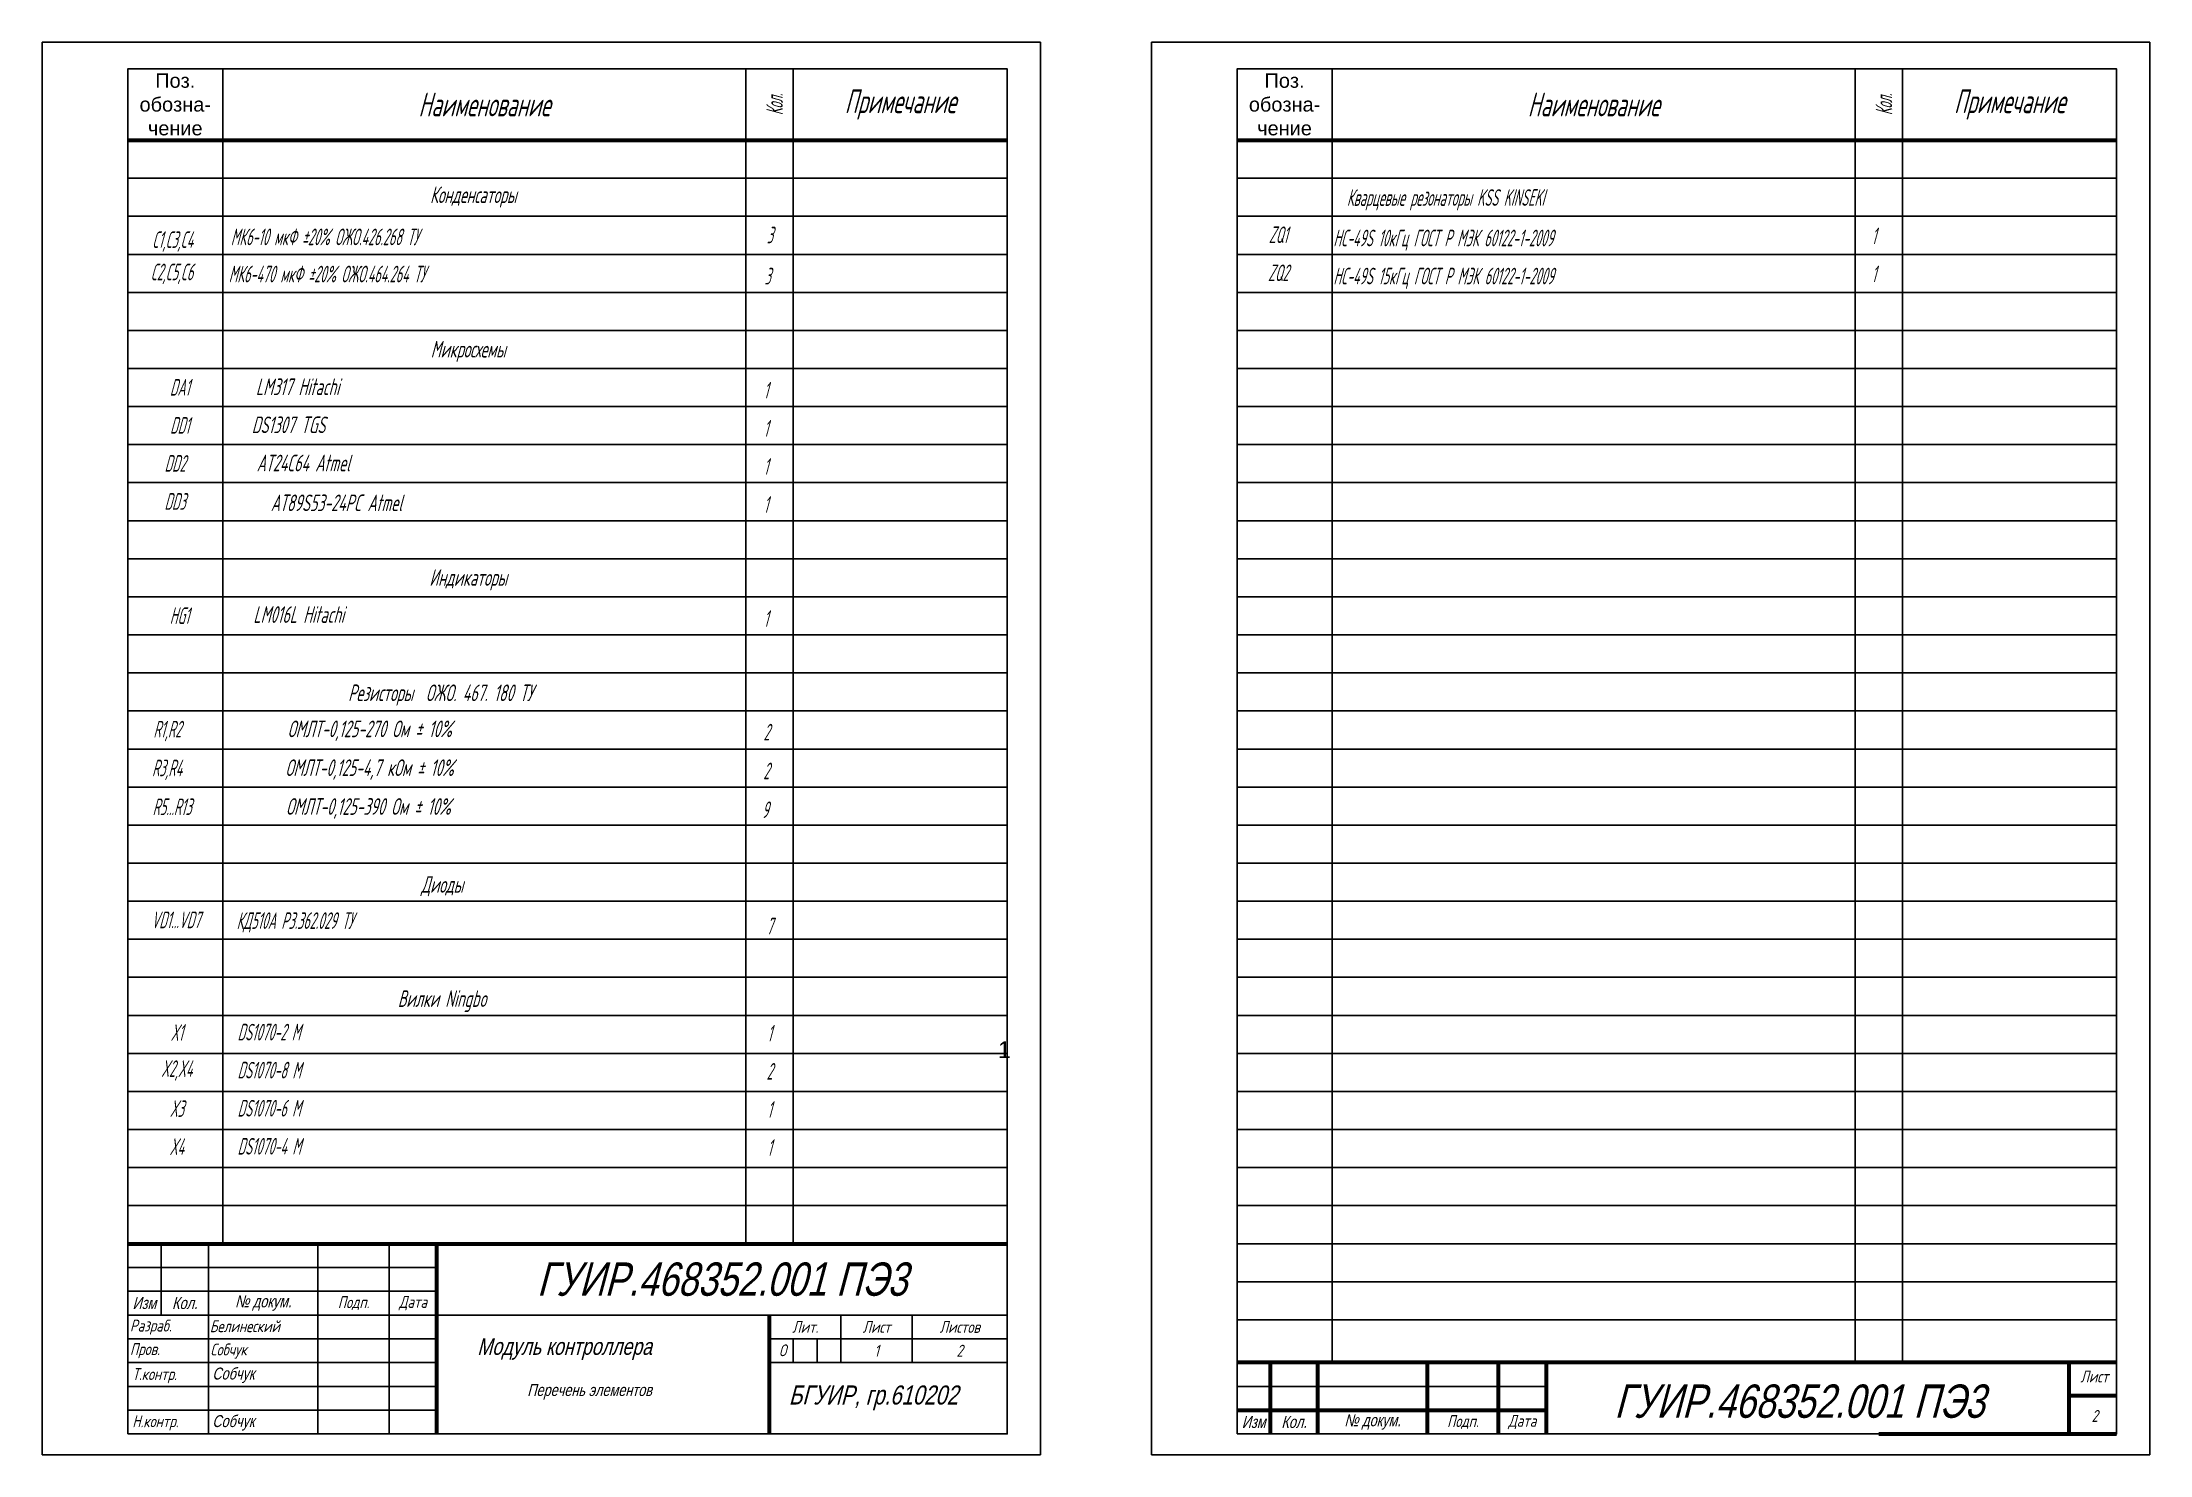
# Model space of a CAD drawing. Header units: millimetres. Extents: x 4478846 to 4492776, y 3796523 to 3799112.
# Drawn here: x 4481106.5 to 4481549.9, y 3797670.5 to 3797967.5 of the extents above; entities that cross this region are included whole.
import ezdxf
from ezdxf.enums import TextEntityAlignment as Align

# ---------------------------------------------------------------- set-up
doc = ezdxf.new("R2010")
doc.units = ezdxf.units.MM
doc.layers.get('0').update_dxf_attribs({"lineweight": 25})
doc.layers.add('Title', color=7, linetype='Continuous')
doc.layers.add('Текст', color=4, linetype='Continuous')
doc.styles.add('35', font='gostw.shx', dxfattribs={"width": 0.65, "oblique": 15, "height": 3.5})
doc.styles.add('5', font='gostw.shx', dxfattribs={"width": 0.75, "oblique": 15, "height": 5})
doc.styles.add('ESKD', font='standarteskd.shx', dxfattribs={"width": 0.8, "oblique": 15})
doc.styles.get("Standard").update_dxf_attribs({"font": 'arial.ttf'})
doc.styles.add('стиль1', font='romans.shx', dxfattribs={"width": 0.75, "oblique": 15, "height": 3.5})

msp = doc.modelspace()

# ---------------------------------------------------------------- texts
at = {"style": '35', "oblique": 15, "width": 0.75}
for s, p in [('Конденсаторы', (4481197.2148, 3797933.67485)), ('Микросхемы', (4481196.14287, 3797901.21103)), ('LM317 Hitachi', (4481160.24964, 3797893.30784)), ('DS1307 TGS', (4481158.35054, 3797885.30784)), ('АТ24С64 Atmel', (4481161.4817, 3797877.28424)), ('АТ89S53-24PC Atmel', (4481168.44281, 3797868.91135)), ('Индикаторы', (4481196.14287, 3797853.21103)), ('LM016L Hitachi', (4481160.48262, 3797845.42458)), ('Резисторы  ОЖО. 467. 180 ТУ ', (4481191.01523, 3797828.96468)), ('ОМЛТ-0,125-270 Ом %%P 10%%%', (4481175.42571, 3797821.38455)), ('ОМЛТ-0,125-4,7 кОм %%P 10%%%', (4481175.38903, 3797813.22804)), ('ОМЛТ-0,125-390 Ом %%P 10%%%', (4481175.15061, 3797805.06351)), ('Диоды', (4481190.66223, 3797788.67271)), ('Вилки Ningbo', (4481190.66223, 3797764.67271))]:
    msp.add_text(s, height=3.5, dxfattribs=at).set_placement(p, align=Align.CENTER)
for s, insert, char_height, width, attachment_point, style in [('Наименование', (4481199.53588, 3797954.40259), 5, 110, 5, '5'), ('Примечание', (4481287.03588, 3797954.40259), 5, 45, 5, '5'), ('Наименование', (4481432.85989, 3797954.40259), 5, 110, 5, '5'), ('Примечание', (4481520.35989, 3797954.40259), 5, 45, 5, '5'), ('Кварцевые резонаторы KSS KINSEKI', (4481380.96485, 3797936.59587), 3.5, 111.3341484, 1, '35'), ('C1,С3,С4', (4481133.96636, 3797925.59128), 3.5, 20, 5, '35'), ('3', (4481259.58565, 3797926.97368), 3.5, 10, 5, '35'), ('ZQ1', (4481366.517, 3797927.01788), 3.5, 20, 5, '35'), (' НС-49S 10кГц ГОСТ Р МЭК 60122-1-2009', (4481376.95102, 3797928.09053), 3.5, 110.9088702, 1, '35'), ('1', (4481491.80565, 3797926.79566), 3.5, 10, 5, '35'), ('C2,С5,С6', (4481133.80364, 3797918.79328), 3.5, 20, 5, '35'), ('3', (4481259.10705, 3797918.32418), 3.5, 10, 5, '35'), ('ZQ2', (4481366.517, 3797919.01788), 3.5, 20, 5, '35'), (' НС-49S 15кГц ГОСТ Р МЭК 60122-1-2009', (4481376.95102, 3797920.09053), 3.5, 110.9088702, 1, '35'), ('1', (4481491.80565, 3797918.79566), 3.5, 10, 5, '35'), ('DA1', (4481135.47677, 3797894.94579), 3.5, 20, 5, '35'), ('1', (4481258.76241, 3797894.32724), 3.5, 10, 5, '35'), ('DD1', (4481135.47677, 3797886.94579), 3.5, 20, 5, '35'), ('1', (4481258.76241, 3797886.32724), 3.5, 10, 5, '35'), ('DD2', (4481134.47677, 3797878.94579), 3.5, 20, 5, '35'), ('1', (4481258.76241, 3797878.32724), 3.5, 10, 5, '35'), ('DD3', (4481134.47677, 3797870.94579), 3.5, 20, 5, '35'), ('1', (4481258.76241, 3797870.32724), 3.5, 10, 5, '35'), ('НG1', (4481135.40936, 3797846.93837), 3.5, 20, 5, '35'), ('1', (4481258.76241, 3797846.32724), 3.5, 10, 5, '35'), ('R1,R2', (4481132.84376, 3797822.67404), 3.5, 20, 5, '35'), ('2', (4481258.87072, 3797822.44959), 3.5, 10, 5, '35'), ('R3,R4', (4481132.80707, 3797814.51753), 3.5, 20, 5, '35'), ('2', (4481258.83403, 3797814.29308), 3.5, 10, 5, '35'), ('R5...R13', (4481133.85827, 3797806.75982), 3.5, 20, 5, '35'), ('9', (4481258.59562, 3797806.12855), 3.5, 10, 5, '35'), ('VD1...VD7', (4481134.6305, 3797782.97854), 3.5, 20, 5, '35'), ('КД510А Р3.362.029 ТУ', (4481147.43778, 3797784.57523), 3.5, 74.5336221, 1, '35'), ('7', (4481259.51724, 3797781.66458), 3.5, 10, 5, '35'), ('X1', (4481134.84338, 3797759.29719), 3.5, 20, 5, '35'), ('DS1070-2 M ', (4481147.61705, 3797761.13553), 3.5, 74.5336221, 1, '35'), ('1', (4481259.51724, 3797759.13002), 3.5, 10, 5, '35'), ('X2,X4', (4481134.84338, 3797751.29719), 3.5, 20, 5, '35'), ('DS1070-8 M', (4481147.61705, 3797753.13553), 3.5, 74.5336221, 1, '35'), ('2', (4481259.51724, 3797751.13002), 3.5, 10, 5, '35'), ('X3', (4481134.84338, 3797743.29719), 3.5, 20, 5, '35'), ('DS1070-6 M', (4481147.61705, 3797745.13553), 3.5, 74.5336221, 1, '35'), ('1', (4481259.51724, 3797743.13002), 3.5, 10, 5, '35'), ('X4', (4481134.84338, 3797735.29719), 3.5, 20, 5, '35'), ('DS1070-4 M', (4481147.61705, 3797737.13553), 3.5, 74.5336221, 1, '35'), ('1', (4481259.51724, 3797735.13002), 3.5, 10, 5, '35'), ('\\pxt1;  {\\H0.7x;Модуль контроллера}', (4481195.08983, 3797695.0333), 5, 105.9279495, 1, 'ESKD'), ('БГУИР, гр.610202 ', (4481263.58498, 3797685.0894), 4, 105.9279495, 1, 'ESKD')]:
    msp.add_mtext(s, dxfattribs=dict(insert=insert, char_height=char_height, width=width, attachment_point=attachment_point, style=style))
at = {"char_height": 3.5, "width": 10, "attachment_point": 5, "rotation": 90, "style": '35'}
for insert in [(4481260.60284, 3797954.40259), (4481493.92686, 3797954.40259)]:
    msp.add_mtext('Кол.', dxfattribs=dict(at, insert=insert))
at = {"char_height": 3.5, "attachment_point": 1, "style": '35'}
for s, width, insert in [('МК6-10 мкФ %%P20% ОЖО.426.268 ТУ', 74.0476611, (4481146.20744, 3797928.32088)), ('МК6-470 мкФ %%P20% ОЖО.464.264 ТУ', 77.1767396, (4481145.76708, 3797920.5112))]:
    msp.add_mtext_dynamic_manual_height_columns(s, width=width, gutter_width=50, heights=[0], dxfattribs=dict(at, insert=insert))
at = {"color": 0, "insert": (4481208.57111, 3797685.37836), "char_height": 2.5, "attachment_point": 1, "style": 'ESKD'}
msp.add_mtext_dynamic_manual_height_columns('Перечень элементов', width=52.599812, gutter_width=21.35697, heights=[0], dxfattribs=at)
at = {"layer": 'Title', "attachment_point": 5}
for s, insert, char_height, width in [('Поз.\\Pобозна-\\Pчение', (4481134.53588, 3797954.40259), 3, 20), ('Поз.\\Pобозна-\\Pчение', (4481367.85989, 3797954.40259), 3, 20), ('1', (4481308.93535, 3797755.68978), 3.5, 10)]:
    msp.add_mtext(s, dxfattribs=dict(at, insert=insert, char_height=char_height, width=width))
at = {"layer": 'Title', "char_height": 7, "width": 120, "attachment_point": 5, "style": 'ESKD'}
for insert in [(4481249.53588, 3797707.40259), (4481476.14734, 3797681.74731)]:
    msp.add_mtext('ГУИР.468352.001 ПЭ3', dxfattribs=dict(at, insert=insert))
at = {"layer": 'Текст', "color": 7, "style": 'стиль1', "oblique": 15, "width": 0.75}
for s, p in [('Белинеский', (4481141.80113, 3797696.29783)), ('Собчук', (4481141.9277, 3797691.4072)), ('Т.контр.', (4481125.49807, 3797686.23675)), ('Н.контр.', (4481125.49807, 3797676.31452))]:
    msp.add_text(s, height=2.5, dxfattribs=at).set_placement(p)
at = {"layer": 'Текст', "color": 7, "char_height": 2.5}
for s, insert, width, attachment_point, style in [('Изм', (4481128.03588, 3797702.40259), 7, 5, 'ESKD'), ('Кол.', (4481136.53588, 3797702.40259), 10, 5, 'ESKD'), ('{\\fArial|b0|i0|c204|p34;№} докум.', (4481153.03588, 3797702.40259), 23, 5, 'ESKD'), ('Подп.', (4481172.03588, 3797702.40259), 15, 5, 'стиль1'), ('Дата', (4481184.53588, 3797702.40259), 10, 5, 'стиль1'), (' Разраб.', (4481123.76279, 3797697.34291), 17, 4, 'стиль1'), ('Лит.', (4481267.03588, 3797697.40259), 15, 5, 'стиль1'), ('Лист', (4481282.03588, 3797697.40259), 15, 5, 'стиль1'), ('Листов', (4481299.53588, 3797697.40259), 20, 5, 'стиль1'), (' Пров.', (4481123.76279, 3797692.40259), 17, 4, 'стиль1'), ('О', (4481262.28446, 3797692.48867), 20, 5, 'стиль1'), ('1', (4481282.05136, 3797692.40259), 20, 5, 'стиль1'), ('2', (4481299.53588, 3797692.40259), 20, 5, 'стиль1'), ('Лист', (4481538.19387, 3797686.98567), 15, 5, 'стиль1'), ('Изм', (4481361.35989, 3797677.40259), 7, 5, 'ESKD'), ('Кол.', (4481369.85989, 3797677.40259), 10, 5, 'ESKD'), ('{\\fArial|b0|i0|c204|p34;№} докум.', (4481386.35989, 3797677.40259), 23, 5, 'ESKD'), ('Подп.', (4481405.35989, 3797677.40259), 15, 5, 'стиль1'), ('Дата', (4481417.85989, 3797677.40259), 10, 5, 'стиль1'), ('2', (4481538.2656, 3797678.69616), 20, 5, 'стиль1')]:
    msp.add_mtext(s, dxfattribs=dict(at, insert=insert, width=width, attachment_point=attachment_point, style=style))
at = {"layer": 'Текст', "color": 7, "char_height": 2.5, "attachment_point": 1, "style": 'ESKD'}
for insert in [(4481142.32237, 3797688.84707), (4481142.32237, 3797678.84707)]:
    msp.add_mtext_dynamic_manual_height_columns('Собчук', width=29.917041, gutter_width=20, heights=[0], dxfattribs=dict(at, insert=insert))

# ---------------------------------------------------------------- linework, layer by layer
for p, q in [((4481106.53799, 3797967.51058), (4481106.53799, 3797670.51058)), ((4481316.53799, 3797670.51058), (4481316.53799, 3797967.51058)), ((4481339.86201, 3797967.51058), (4481339.86201, 3797670.51058)), ((4481549.86201, 3797670.51058), (4481549.86201, 3797967.51058)), ((4481144.53588, 3797961.90259), (4481144.53588, 3797714.90259)), ((4481254.53588, 3797714.90259), (4481254.53588, 3797961.90259)), ((4481264.53588, 3797714.90259), (4481264.53588, 3797961.90259)), ((4481377.85989, 3797961.90259), (4481377.85989, 3797689.90259)), ((4481487.85989, 3797689.90259), (4481487.85989, 3797961.90259)), ((4481497.85989, 3797689.90259), (4481497.85989, 3797961.90259)), ((4481124.53588, 3797938.90259), (4481309.53588, 3797938.90259)), ((4481357.85989, 3797938.90259), (4481542.85989, 3797938.90259)), ((4481124.53588, 3797930.90259), (4481309.53588, 3797930.90259)), ((4481357.85989, 3797930.90259), (4481542.85989, 3797930.90259)), ((4481124.53588, 3797922.90259), (4481309.53588, 3797922.90259)), ((4481357.85989, 3797922.90259), (4481542.85989, 3797922.90259)), ((4481124.53588, 3797914.90259), (4481309.53588, 3797914.90259)), ((4481357.85989, 3797914.90259), (4481542.85989, 3797914.90259)), ((4481124.53588, 3797906.90259), (4481309.53588, 3797906.90259)), ((4481357.85989, 3797906.90259), (4481542.85989, 3797906.90259)), ((4481124.53588, 3797898.90259), (4481309.53588, 3797898.90259)), ((4481357.85989, 3797898.90259), (4481542.85989, 3797898.90259)), ((4481124.53588, 3797890.90259), (4481309.53588, 3797890.90259)), ((4481357.85989, 3797890.90259), (4481542.85989, 3797890.90259)), ((4481124.53588, 3797882.90259), (4481309.53588, 3797882.90259)), ((4481357.85989, 3797882.90259), (4481542.85989, 3797882.90259)), ((4481124.53588, 3797874.90259), (4481309.53588, 3797874.90259)), ((4481357.85989, 3797874.90259), (4481542.85989, 3797874.90259)), ((4481124.53588, 3797866.90259), (4481309.53588, 3797866.90259)), ((4481357.85989, 3797866.90259), (4481542.85989, 3797866.90259)), ((4481124.53588, 3797858.90259), (4481309.53588, 3797858.90259)), ((4481357.85989, 3797858.90259), (4481542.85989, 3797858.90259)), ((4481124.53588, 3797850.90259), (4481309.53588, 3797850.90259)), ((4481357.85989, 3797850.90259), (4481542.85989, 3797850.90259)), ((4481124.53588, 3797842.90259), (4481309.53588, 3797842.90259)), ((4481357.85989, 3797842.90259), (4481542.85989, 3797842.90259)), ((4481124.53588, 3797834.90259), (4481309.53588, 3797834.90259)), ((4481357.85989, 3797834.90259), (4481542.85989, 3797834.90259)), ((4481124.53588, 3797826.90259), (4481309.53588, 3797826.90259)), ((4481357.85989, 3797826.90259), (4481542.85989, 3797826.90259)), ((4481124.53588, 3797818.90259), (4481309.53588, 3797818.90259)), ((4481357.85989, 3797818.90259), (4481542.85989, 3797818.90259)), ((4481124.53588, 3797810.90259), (4481309.53588, 3797810.90259)), ((4481124.53588, 3797810.90259), (4481309.53588, 3797810.90259)), ((4481357.85989, 3797810.90259), (4481542.85989, 3797810.90259)), ((4481357.85989, 3797810.90259), (4481542.85989, 3797810.90259)), ((4481124.53588, 3797802.90259), (4481309.53588, 3797802.90259)), ((4481357.85989, 3797802.90259), (4481542.85989, 3797802.90259)), ((4481124.53588, 3797794.90259), (4481309.53588, 3797794.90259)), ((4481357.85989, 3797794.90259), (4481542.85989, 3797794.90259)), ((4481124.53588, 3797786.90259), (4481309.53588, 3797786.90259)), ((4481357.85989, 3797786.90259), (4481542.85989, 3797786.90259)), ((4481124.53588, 3797778.90259), (4481309.53588, 3797778.90259)), ((4481357.85989, 3797778.90259), (4481542.85989, 3797778.90259)), ((4481124.53588, 3797770.90259), (4481309.53588, 3797770.90259)), ((4481357.85989, 3797770.90259), (4481542.85989, 3797770.90259)), ((4481124.53588, 3797762.90259), (4481309.53588, 3797762.90259)), ((4481357.85989, 3797762.90259), (4481542.85989, 3797762.90259)), ((4481124.53588, 3797754.90259), (4481309.53588, 3797754.90259)), ((4481357.85989, 3797754.90259), (4481542.85989, 3797754.90259)), ((4481124.53588, 3797746.90259), (4481309.53588, 3797746.90259)), ((4481357.85989, 3797746.90259), (4481542.85989, 3797746.90259)), ((4481124.53588, 3797738.90259), (4481309.53588, 3797738.90259)), ((4481357.85989, 3797738.90259), (4481542.85989, 3797738.90259)), ((4481124.53588, 3797730.90259), (4481309.53588, 3797730.90259)), ((4481357.85989, 3797730.90259), (4481542.85989, 3797730.90259)), ((4481124.53588, 3797722.90259), (4481309.53588, 3797722.90259)), ((4481357.85989, 3797722.90259), (4481542.85989, 3797722.90259)), ((4481357.85989, 3797714.90259), (4481542.85989, 3797714.90259)), ((4481357.85989, 3797706.90259), (4481542.85989, 3797706.90259)), ((4481357.85989, 3797698.90259), (4481542.85989, 3797698.90259)), ((4481124.53588, 3797674.90259), (4481124.53588, 3797674.90259)), ((4481357.85989, 3797674.90259), (4481357.85989, 3797674.90259))]:
    msp.add_line(p, q)
at = {"lineweight": 60}
for p, q in [((4481124.53588, 3797946.90259), (4481309.53588, 3797946.90259)), ((4481357.85989, 3797946.90259), (4481542.85989, 3797946.90259)), ((4481124.53588, 3797714.90259), (4481309.53588, 3797714.90259)), ((4481189.53588, 3797674.90259), (4481189.53588, 3797714.90259)), ((4481259.53588, 3797674.90259), (4481259.53588, 3797699.90259))]:
    msp.add_line(p, q, dxfattribs=at)
at = {"color": 7, "linetype": 'Continuous', "lineweight": 60}
for p, q in [((4481542.85989, 3797689.90259), (4481357.85989, 3797689.90259)), ((4481364.85989, 3797689.90259), (4481364.85989, 3797674.90259)), ((4481374.85989, 3797674.90259), (4481374.85989, 3797689.90259)), ((4481397.85989, 3797689.90259), (4481397.85989, 3797674.90259)), ((4481412.85989, 3797674.90259), (4481412.85989, 3797689.90259)), ((4481422.85989, 3797689.90259), (4481422.85989, 3797674.90259)), ((4481532.85989, 3797674.90259), (4481532.85989, 3797689.90259)), ((4481542.85989, 3797682.90259), (4481532.85989, 3797682.90259)), ((4481357.85989, 3797679.90259), (4481422.85989, 3797679.90259)), ((4481492.85989, 3797674.90259), (4481542.85989, 3797674.90259))]:
    msp.add_line(p, q, dxfattribs=at)
at = {"color": 7, "linetype": 'Continuous', "lineweight": -3}
msp.add_line((4481357.85989, 3797684.90259), (4481422.85989, 3797684.90259), dxfattribs=at)
at = {"color": 7, "linetype": 'Continuous'}
for p, q in [((4481357.85989, 3797679.90259), (4481422.85989, 3797679.90259)), ((4481357.85989, 3797674.90259), (4481542.85989, 3797674.90259))]:
    msp.add_line(p, q, dxfattribs=at)
for points in [[(4481124.53588, 3797674.90259), (4481309.53588, 3797674.90259), (4481309.53588, 3797961.90259), (4481124.53588, 3797961.90259)], [(4481357.85989, 3797674.90259), (4481542.85989, 3797674.90259), (4481542.85989, 3797961.90259), (4481357.85989, 3797961.90259)]]:
    msp.add_lwpolyline(points, close=True)
at = {"layer": 'Title'}
for p, q in [((4481124.53588, 3797709.90259), (4481189.53588, 3797709.90259)), ((4481124.53588, 3797684.90259), (4481189.53588, 3797684.90259)), ((4481124.53588, 3797679.90259), (4481189.53588, 3797679.90259))]:
    msp.add_line(p, q, dxfattribs=at)
at = {"layer": 'Текст', "color": 7, "true_color": 0xffffff}
for p, q in [((4481316.53799, 3797967.51058), (4481106.53799, 3797967.51058)), ((4481549.86201, 3797967.51058), (4481339.86201, 3797967.51058)), ((4481106.53799, 3797670.51058), (4481316.53799, 3797670.51058)), ((4481339.86201, 3797670.51058), (4481549.86201, 3797670.51058))]:
    msp.add_line(p, q, dxfattribs=at)
at = {"layer": 'Текст', "color": 7}
for p, q in [((4481131.53588, 3797714.90259), (4481131.53588, 3797699.90259)), ((4481141.53588, 3797714.90259), (4481141.53588, 3797674.90259)), ((4481164.53588, 3797714.90259), (4481164.53588, 3797674.90259)), ((4481179.53588, 3797674.90259), (4481179.53588, 3797714.90259)), ((4481124.53588, 3797704.90259), (4481189.53588, 3797704.90259)), ((4481124.53588, 3797699.90259), (4481309.53588, 3797699.90259)), ((4481274.53588, 3797689.90259), (4481274.53588, 3797699.90259)), ((4481289.53588, 3797699.90259), (4481289.53588, 3797689.90259)), ((4481124.53588, 3797694.90259), (4481189.53588, 3797694.90259)), ((4481259.53588, 3797694.90259), (4481309.53588, 3797694.90259)), ((4481264.53588, 3797694.90259), (4481264.53588, 3797689.90259)), ((4481269.53588, 3797689.90259), (4481269.53588, 3797694.90259)), ((4481124.53588, 3797689.90259), (4481189.53588, 3797689.90259)), ((4481259.53588, 3797689.90259), (4481309.53588, 3797689.90259))]:
    msp.add_line(p, q, dxfattribs=at)

msp.set_redraw_order([(e.dxf.handle, doc.entitydb.next_handle()) for e in msp.query("TEXT MTEXT ATTDEF DIMENSION ARC_DIMENSION")])  # texts and dimensions are drawn at this point

doc.saveas('drawing.dxf')
